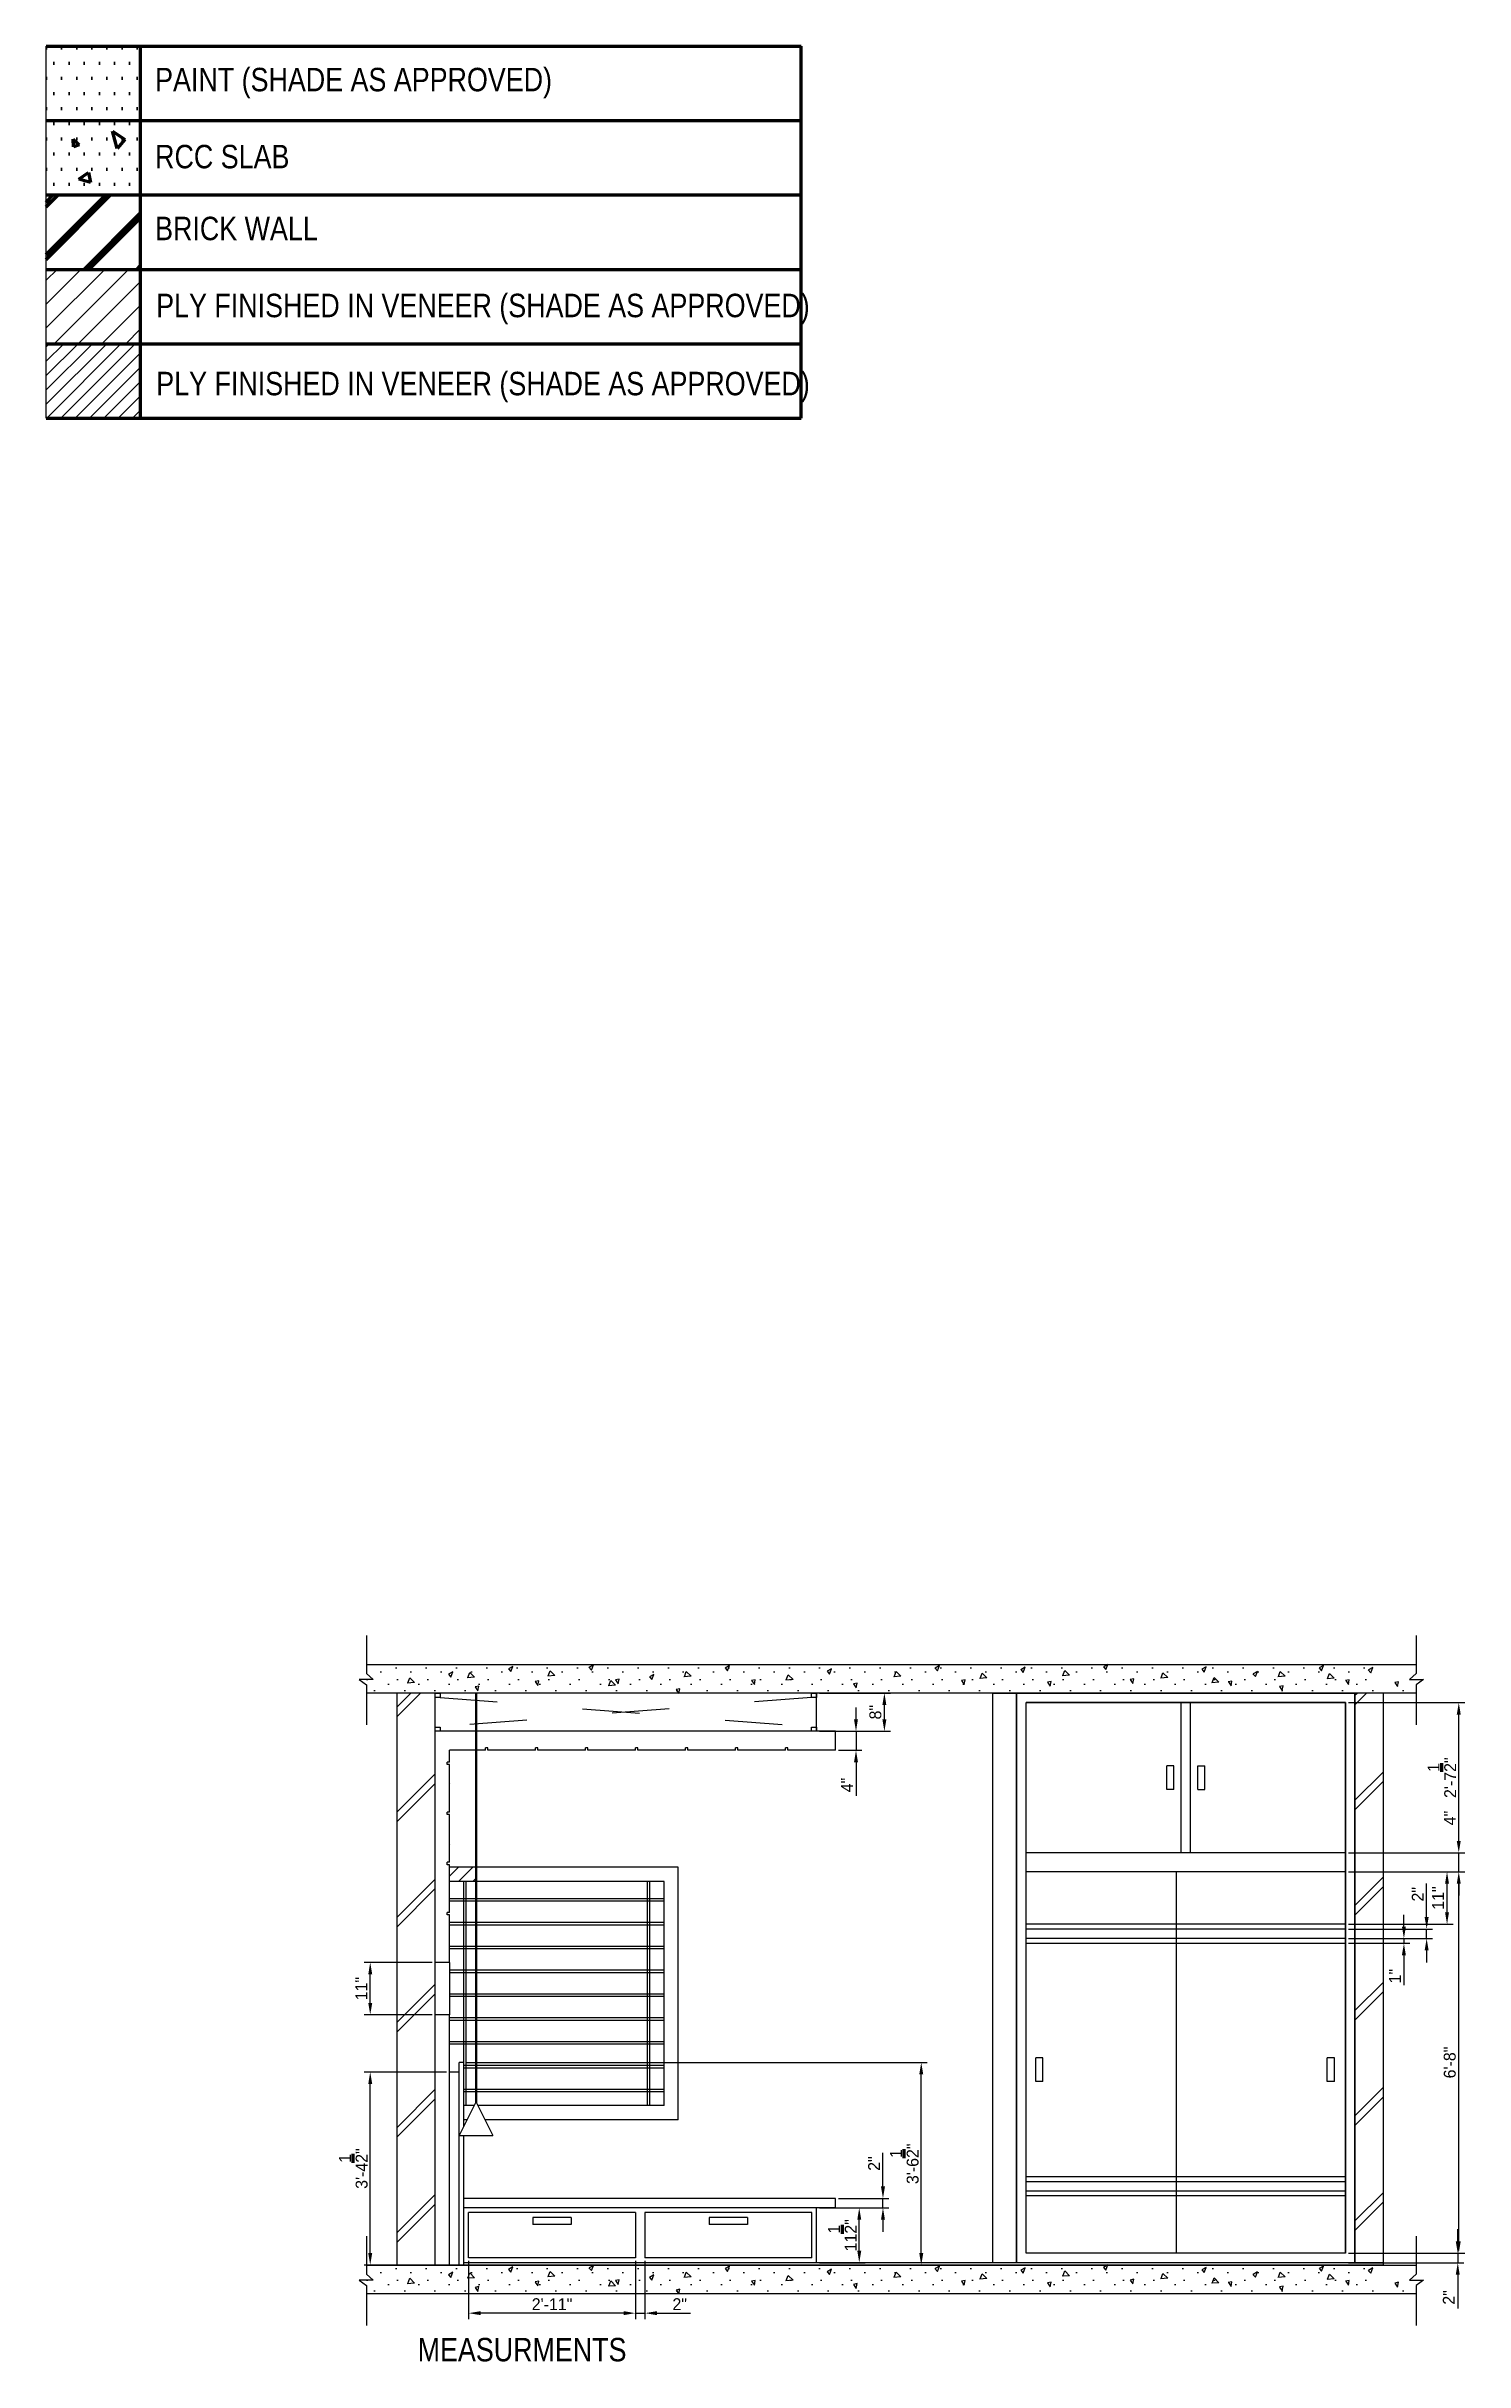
# Model space of a CAD drawing. Header units: millimetres. Extents: x 543 to 4497, y -1075 to 1315.
# Drawn here: x 4199.1 to 4496.8, y 217.7 to 703.5 of the extents above; entities that cross this region are included whole.
import ezdxf

# ---------------------------------------------------------------- set-up
doc = ezdxf.new("R2010")
doc.units = ezdxf.units.MM
doc.linetypes.add('ACAD_ISO03W100', pattern=[30, 12, -18])
doc.layers.add('TXT', color=7, linetype='Continuous', lineweight=25)
doc.styles.add('stylus BT', font='swissc.ttf')
doc.dimstyles.new('ISO-25', dxfattribs={"dimtxt": 2.5, "dimasz": 2.5, "dimexe": 1.25, "dimexo": 0.625, "dimtad": 1, "dimlunit": 4, "dimtxsty": 'Standard', "dimcen": 2.5, "dimadec": 0, "dimazin": 0, "dimtfac": 1, "dimtmove": 0, "dimatfit": 3, "dimfxl": 1, "dimarcsym": 0})
pattern_1 = [(0, (1657.5657, -227.149), (1.5875, 3.175), [0, -3.175])]

msp = doc.modelspace()

# ---------------------------------------------------------------- texts
at = {"layer": 'TXT', "style": 'stylus BT'}
for s, height, p in [('PAINT (SHADE AS APPROVED)', 4.92032, (4221.968, 694.044)), ('RCC SLAB', 4.9203, (4221.968, 677.885)), ('BRICK WALL', 4.9203, (4221.968, 662.803)), ('PLY FINISHED IN VENEER (SHADE AS APPROVED)', 4.92032, (4222.193, 646.648)), ('PLY FINISHED IN VENEER (SHADE AS APPROVED)', 4.92032, (4222.21, 630.268)), ('MEASURMENTS', 4.92032, (4277.066, 217.788))]:
    msp.add_text(s, height=height, dxfattribs=at).set_placement(p)

# ---------------------------------------------------------------- blocks, each defined once
blk = doc.blocks.new('*D28')
at = {"color": 0, "lineweight": -2}
for p, q in [((4361.39, 249.99), (4370.99, 249.99)), ((4369.74, 240.99), (4369.74, 247.49)), ((4361.39, 238.49), (4370.99, 238.49))]:
    blk.add_line(p, q, dxfattribs=at)
at = {"color": 0, "lineweight": 100}
for points in [[(4369.33, 247.49), (4370.16, 247.49), (4369.74, 249.99)], [(4369.33, 240.99), (4370.16, 240.99), (4369.74, 238.49)]]:
    blk.add_solid(points, dxfattribs=at)
at = {"layer": 'Defpoints', "color": 0, "lineweight": 100}
for p in [(4360.77, 249.99), (4369.74, 249.99), (4360.77, 238.49)]:
    blk.add_point(p, dxfattribs=at)
at = {"color": 0, "lineweight": 100, "insert": (4366.2, 244.24), "char_height": 2.5, "attachment_point": 5, "rotation": 90}
blk.add_mtext('11{\\H1.000000x;\\S1/2;}"', dxfattribs=at)
blk = doc.blocks.new('*D29')
at = {"color": 0, "lineweight": -2}
for p, q in [((4374.72, 254.49), (4374.72, 261.57)), ((4365.39, 251.99), (4375.97, 251.99)), ((4365.39, 249.99), (4375.97, 249.99)), ((4374.72, 249.99), (4374.72, 251.99)), ((4374.72, 247.49), (4374.72, 244.99))]:
    blk.add_line(p, q, dxfattribs=at)
at = {"color": 0, "lineweight": 100}
for points in [[(4374.3, 254.49), (4375.14, 254.49), (4374.72, 251.99)], [(4374.3, 247.49), (4375.14, 247.49), (4374.72, 249.99)]]:
    blk.add_solid(points, dxfattribs=at)
at = {"layer": 'Defpoints', "color": 0, "lineweight": 100}
for p in [(4364.77, 251.99), (4364.77, 249.99), (4374.72, 251.99)]:
    blk.add_point(p, dxfattribs=at)
at = {"color": 0, "lineweight": 100, "insert": (4372.85, 259.28), "char_height": 2.5, "attachment_point": 5, "rotation": 90}
blk.add_mtext('2"', dxfattribs=at)
blk = doc.blocks.new('*D30')
at = {"color": 0, "lineweight": -2}
for p, q in [((4287.39, 280.49), (4384, 280.49)), ((4382.75, 240.49), (4382.75, 277.99)), ((4287.39, 237.99), (4384, 237.99))]:
    blk.add_line(p, q, dxfattribs=at)
at = {"color": 0, "lineweight": 100}
for points in [[(4382.34, 277.99), (4383.17, 277.99), (4382.75, 280.49)], [(4382.34, 240.49), (4383.17, 240.49), (4382.75, 237.99)]]:
    blk.add_solid(points, dxfattribs=at)
at = {"layer": 'Defpoints', "color": 0, "lineweight": 100}
for p in [(4286.77, 280.49), (4382.75, 280.49), (4286.77, 237.99)]:
    blk.add_point(p, dxfattribs=at)
at = {"color": 0, "lineweight": 100, "insert": (4379.21, 259.24), "char_height": 2.5, "attachment_point": 5, "rotation": 90}
blk.add_mtext('3\'-6{\\H1.000000x;\\S1/2;}"', dxfattribs=at)
blk = doc.blocks.new('*D31')
at = {"color": 0, "lineweight": -2}
for p, q in [((4283.14, 278.49), (4265.86, 278.49)), ((4267.11, 240.49), (4267.11, 275.99)), ((4283.14, 237.99), (4265.86, 237.99))]:
    blk.add_line(p, q, dxfattribs=at)
at = {"color": 0, "lineweight": 100}
for points in [[(4266.7, 275.99), (4267.53, 275.99), (4267.11, 278.49)], [(4266.7, 240.49), (4267.53, 240.49), (4267.11, 237.99)]]:
    blk.add_solid(points, dxfattribs=at)
at = {"layer": 'Defpoints', "color": 0, "lineweight": 100}
for p in [(4267.11, 278.49), (4283.77, 278.49), (4283.77, 237.99)]:
    blk.add_point(p, dxfattribs=at)
at = {"color": 0, "lineweight": 100, "insert": (4263.57, 258.24), "char_height": 2.5, "attachment_point": 5, "rotation": 90}
blk.add_mtext('3\'-4{\\H1.000000x;\\S1/2;}"', dxfattribs=at)
blk = doc.blocks.new('*D32')
at = {"color": 0, "lineweight": -2}
for p, q in [((4280.14, 301.49), (4265.86, 301.49)), ((4267.11, 292.99), (4267.11, 298.99)), ((4280.14, 290.49), (4265.86, 290.49))]:
    blk.add_line(p, q, dxfattribs=at)
at = {"color": 0, "lineweight": 100}
for points in [[(4266.7, 298.99), (4267.53, 298.99), (4267.11, 301.49)], [(4266.7, 292.99), (4267.53, 292.99), (4267.11, 290.49)]]:
    blk.add_solid(points, dxfattribs=at)
at = {"layer": 'Defpoints', "color": 0, "lineweight": 100}
for p in [(4267.11, 301.49), (4280.77, 301.49), (4280.77, 290.49)]:
    blk.add_point(p, dxfattribs=at)
at = {"color": 0, "lineweight": 100, "insert": (4265.24, 295.99), "char_height": 2.5, "attachment_point": 5, "rotation": 90}
blk.add_mtext('11"', dxfattribs=at)
blk = doc.blocks.new('*D33')
at = {"color": 0, "lineweight": -2}
for p, q in [((4287.77, 238.86), (4287.77, 226.65)), ((4322.77, 238.86), (4322.77, 226.65)), ((4320.27, 227.9), (4290.27, 227.9))]:
    blk.add_line(p, q, dxfattribs=at)
at = {"color": 0, "lineweight": 100}
for points in [[(4290.27, 228.32), (4290.27, 227.49), (4287.77, 227.9)], [(4320.27, 228.32), (4320.27, 227.49), (4322.77, 227.9)]]:
    blk.add_solid(points, dxfattribs=at)
at = {"layer": 'Defpoints', "color": 0, "lineweight": 100}
for p in [(4287.77, 239.49), (4322.77, 239.49), (4287.77, 227.9)]:
    blk.add_point(p, dxfattribs=at)
at = {"color": 0, "lineweight": 100, "insert": (4305.27, 229.78), "char_height": 2.5, "attachment_point": 5}
blk.add_mtext('2\'-11"', dxfattribs=at)
blk = doc.blocks.new('*D34')
at = {"color": 0, "lineweight": -2}
for p, q in [((4324.77, 238.86), (4324.77, 226.65)), ((4322.77, 237.86), (4322.77, 226.65)), ((4320.27, 227.9), (4317.77, 227.9)), ((4322.77, 227.9), (4324.77, 227.9)), ((4327.27, 227.9), (4334.35, 227.9))]:
    blk.add_line(p, q, dxfattribs=at)
at = {"color": 0, "lineweight": 100}
for points in [[(4320.27, 228.32), (4320.27, 227.49), (4322.77, 227.9)], [(4327.27, 228.32), (4327.27, 227.49), (4324.77, 227.9)]]:
    blk.add_solid(points, dxfattribs=at)
at = {"layer": 'Defpoints', "color": 0, "lineweight": 100}
for p in [(4322.77, 238.49), (4324.77, 239.49), (4322.77, 227.9)]:
    blk.add_point(p, dxfattribs=at)
at = {"color": 0, "lineweight": 100, "insert": (4332.06, 229.78), "char_height": 2.5, "attachment_point": 5}
blk.add_mtext('2"', dxfattribs=at)
blk = doc.blocks.new('*D35')
at = {"color": 0, "lineweight": -2}
for p, q in [((4369.06, 352.49), (4369.06, 354.99)), ((4365.39, 349.99), (4370.31, 349.99)), ((4369.06, 349.99), (4369.06, 345.99)), ((4365.39, 345.99), (4370.31, 345.99)), ((4369.06, 343.49), (4369.06, 336.4))]:
    blk.add_line(p, q, dxfattribs=at)
at = {"color": 0, "lineweight": 100}
for points in [[(4368.64, 352.49), (4369.47, 352.49), (4369.06, 349.99)], [(4368.64, 343.49), (4369.47, 343.49), (4369.06, 345.99)]]:
    blk.add_solid(points, dxfattribs=at)
at = {"layer": 'Defpoints', "color": 0, "lineweight": 100}
for p in [(4364.77, 349.99), (4369.06, 349.99), (4364.77, 345.99)]:
    blk.add_point(p, dxfattribs=at)
at = {"color": 0, "lineweight": 100, "insert": (4367.18, 338.7), "char_height": 2.5, "attachment_point": 5, "rotation": 90}
blk.add_mtext('4"', dxfattribs=at)
blk = doc.blocks.new('*D36')
at = {"color": 0, "lineweight": -2}
for p, q in [((4361.39, 357.99), (4376.27, 357.99)), ((4375.02, 352.48), (4375.02, 355.49)), ((4361.39, 349.98), (4376.27, 349.98))]:
    blk.add_line(p, q, dxfattribs=at)
at = {"color": 0, "lineweight": 100}
for points in [[(4374.6, 355.49), (4375.43, 355.49), (4375.02, 357.99)], [(4374.6, 352.48), (4375.43, 352.48), (4375.02, 349.98)]]:
    blk.add_solid(points, dxfattribs=at)
at = {"layer": 'Defpoints', "color": 0, "lineweight": 100}
for p in [(4360.77, 357.99), (4375.02, 357.99), (4360.77, 349.98)]:
    blk.add_point(p, dxfattribs=at)
at = {"color": 0, "lineweight": 100, "insert": (4373.14, 353.98), "char_height": 2.5, "attachment_point": 5, "rotation": 90}
blk.add_mtext('8"', dxfattribs=at)
blk = doc.blocks.new('*D37')
at = {"color": 0, "lineweight": -2}
for p, q in [((4495.35, 242.99), (4495.35, 245.49)), ((4472.39, 240.49), (4496.6, 240.49)), ((4472.39, 238.49), (4496.6, 238.49)), ((4495.35, 240.49), (4495.35, 238.49)), ((4495.35, 235.99), (4495.35, 228.9))]:
    blk.add_line(p, q, dxfattribs=at)
at = {"color": 0, "lineweight": 100}
for points in [[(4494.93, 242.99), (4495.76, 242.99), (4495.35, 240.49)], [(4494.93, 235.99), (4495.76, 235.99), (4495.35, 238.49)]]:
    blk.add_solid(points, dxfattribs=at)
at = {"layer": 'Defpoints', "color": 0, "lineweight": 100}
for p in [(4471.77, 240.49), (4471.77, 238.49), (4495.35, 238.49)]:
    blk.add_point(p, dxfattribs=at)
at = {"color": 0, "lineweight": 100, "insert": (4493.47, 231.2), "char_height": 2.5, "attachment_point": 5, "rotation": 90}
blk.add_mtext('2"', dxfattribs=at)
blk = doc.blocks.new('*D38')
at = {"color": 0, "lineweight": -2}
for p, q in [((4472.39, 320.49), (4496.81, 320.49)), ((4495.56, 242.99), (4495.56, 317.99)), ((4472.39, 240.49), (4496.81, 240.49))]:
    blk.add_line(p, q, dxfattribs=at)
at = {"color": 0, "lineweight": 100}
for points in [[(4495.14, 317.99), (4495.97, 317.99), (4495.56, 320.49)], [(4495.14, 242.99), (4495.97, 242.99), (4495.56, 240.49)]]:
    blk.add_solid(points, dxfattribs=at)
at = {"layer": 'Defpoints', "color": 0, "lineweight": 100}
for p in [(4471.77, 320.49), (4495.56, 320.49), (4471.77, 240.49)]:
    blk.add_point(p, dxfattribs=at)
at = {"color": 0, "lineweight": 100, "insert": (4493.68, 280.49), "char_height": 2.5, "attachment_point": 5, "rotation": 90}
blk.add_mtext('6\'-8"', dxfattribs=at)
blk = doc.blocks.new('*D39')
at = {"color": 0, "lineweight": -2}
for p, q in [((4495.56, 326.99), (4495.56, 334.07)), ((4472.39, 324.49), (4496.81, 324.49)), ((4495.56, 320.49), (4495.56, 324.49)), ((4472.39, 320.49), (4496.81, 320.49)), ((4495.56, 317.99), (4495.56, 315.49))]:
    blk.add_line(p, q, dxfattribs=at)
at = {"color": 0, "lineweight": 100}
for points in [[(4495.14, 326.99), (4495.97, 326.99), (4495.56, 324.49)], [(4495.14, 317.99), (4495.97, 317.99), (4495.56, 320.49)]]:
    blk.add_solid(points, dxfattribs=at)
at = {"layer": 'Defpoints', "color": 0, "lineweight": 100}
for p in [(4471.77, 324.49), (4495.56, 324.49), (4471.77, 320.49)]:
    blk.add_point(p, dxfattribs=at)
at = {"color": 0, "lineweight": 100, "insert": (4493.68, 331.78), "char_height": 2.5, "attachment_point": 5, "rotation": 90}
blk.add_mtext('4"', dxfattribs=at)
blk = doc.blocks.new('*D40')
at = {"color": 0, "lineweight": -2}
for p, q in [((4472.39, 355.99), (4496.81, 355.99)), ((4495.56, 326.99), (4495.56, 353.49)), ((4472.39, 324.49), (4496.81, 324.49))]:
    blk.add_line(p, q, dxfattribs=at)
at = {"color": 0, "lineweight": 100}
for points in [[(4495.14, 353.49), (4495.97, 353.49), (4495.56, 355.99)], [(4495.14, 326.99), (4495.97, 326.99), (4495.56, 324.49)]]:
    blk.add_solid(points, dxfattribs=at)
at = {"layer": 'Defpoints', "color": 0, "lineweight": 100}
for p in [(4471.77, 355.99), (4495.56, 355.99), (4471.77, 324.49)]:
    blk.add_point(p, dxfattribs=at)
at = {"color": 0, "lineweight": 100, "insert": (4492.01, 340.24), "char_height": 2.5, "attachment_point": 5, "rotation": 90}
blk.add_mtext('2\'-7{\\H1.000000x;\\S1/2;}"', dxfattribs=at)
blk = doc.blocks.new('*D41')
at = {"color": 0, "lineweight": -2}
for p, q in [((4484.05, 308.99), (4484.05, 311.49)), ((4472.39, 306.49), (4485.3, 306.49)), ((4484.05, 306.49), (4484.05, 305.49)), ((4472.39, 305.49), (4485.3, 305.49)), ((4484.05, 302.99), (4484.05, 296.74))]:
    blk.add_line(p, q, dxfattribs=at)
at = {"color": 0, "lineweight": 100}
for points in [[(4483.63, 308.99), (4484.46, 308.99), (4484.05, 306.49)], [(4483.63, 302.99), (4484.46, 302.99), (4484.05, 305.49)]]:
    blk.add_solid(points, dxfattribs=at)
at = {"layer": 'Defpoints', "color": 0, "lineweight": 100}
for p in [(4471.77, 306.49), (4484.05, 306.49), (4471.77, 305.49)]:
    blk.add_point(p, dxfattribs=at)
at = {"color": 0, "lineweight": 100, "insert": (4482.17, 298.61), "char_height": 2.5, "attachment_point": 5, "rotation": 90}
blk.add_mtext('1"', dxfattribs=at)
blk = doc.blocks.new('*D42')
at = {"color": 0, "lineweight": -2}
for p, q in [((4488.82, 310.99), (4488.82, 318.07)), ((4472.39, 308.49), (4490.07, 308.49)), ((4472.39, 306.49), (4490.07, 306.49)), ((4488.82, 306.49), (4488.82, 308.49)), ((4488.82, 303.99), (4488.82, 301.49))]:
    blk.add_line(p, q, dxfattribs=at)
at = {"color": 0, "lineweight": 100}
for points in [[(4488.4, 310.99), (4489.24, 310.99), (4488.82, 308.49)], [(4488.4, 303.99), (4489.24, 303.99), (4488.82, 306.49)]]:
    blk.add_solid(points, dxfattribs=at)
at = {"layer": 'Defpoints', "color": 0, "lineweight": 100}
for p in [(4471.77, 308.49), (4471.77, 306.49), (4488.82, 308.49)]:
    blk.add_point(p, dxfattribs=at)
at = {"color": 0, "lineweight": 100, "insert": (4486.95, 315.78), "char_height": 2.5, "attachment_point": 5, "rotation": 90}
blk.add_mtext('2"', dxfattribs=at)
blk = doc.blocks.new('*D43')
at = {"color": 0, "lineweight": -2}
for p, q in [((4472.39, 320.49), (4494.35, 320.49)), ((4493.1, 311.99), (4493.1, 317.99)), ((4472.39, 309.49), (4494.35, 309.49))]:
    blk.add_line(p, q, dxfattribs=at)
at = {"color": 0, "lineweight": 100}
for points in [[(4492.68, 317.99), (4493.51, 317.99), (4493.1, 320.49)], [(4492.68, 311.99), (4493.51, 311.99), (4493.1, 309.49)]]:
    blk.add_solid(points, dxfattribs=at)
at = {"layer": 'Defpoints', "color": 0, "lineweight": 100}
for p in [(4471.77, 320.49), (4493.1, 320.49), (4471.77, 309.49)]:
    blk.add_point(p, dxfattribs=at)
at = {"color": 0, "lineweight": 100, "insert": (4491.22, 314.99), "char_height": 2.5, "attachment_point": 5, "rotation": 90}
blk.add_mtext('11"', dxfattribs=at)

# ---------------------------------------------------------------- dimensions: what is measured, and where the dimension line sits
at = {"lineweight": 100}
for base, p1, p2, picture, middle in [((4375.018, 357.987), (4360.77, 349.979), (4360.77, 357.987), '*D36', (4373.143, 353.983)), ((4495.556, 355.987), (4471.77, 324.487), (4471.77, 355.987), '*D40', (4492.014, 340.237)), ((4495.556, 324.487), (4471.77, 320.487), (4471.77, 324.487), '*D39', (4493.681, 331.779)), ((4495.556, 320.487), (4471.77, 240.487), (4471.77, 320.487), '*D38', (4493.681, 280.487)), ((4493.096, 320.487), (4471.77, 309.487), (4471.77, 320.487), '*D43', (4491.221, 314.987)), ((4488.821, 308.487), (4471.77, 306.487), (4471.77, 308.487), '*D42', (4486.946, 315.779)), ((4267.114, 301.487), (4280.77, 290.487), (4280.77, 301.487), '*D32', (4265.239, 295.987)), ((4382.753, 280.487), (4286.77, 237.987), (4286.77, 280.487), '*D30', (4379.211, 259.237)), ((4374.721, 251.987), (4364.77, 249.987), (4364.77, 251.987), '*D29', (4372.846, 259.279)), ((4369.742, 249.987), (4360.77, 238.487), (4360.77, 249.987), '*D28', (4366.2, 244.237)), ((4495.348, 238.487), (4471.77, 240.487), (4471.77, 238.487), '*D37', (4493.473, 231.196))]:
    dim = msp.add_linear_dim(base=base, p1=p1, p2=p2, angle=90, dimstyle='ISO-25', dxfattribs=at)
    dim.commit()
    dim.dimension.update_dxf_attribs({"geometry": picture, "text_midpoint": middle})
for base, p1, p2, picture, middle in [((4369.056, 349.987), (4364.77, 345.987), (4364.77, 349.987), '*D35', (4369.056, 338.696)), ((4484.048, 306.487), (4471.77, 305.487), (4471.77, 306.487), '*D41', (4484.048, 298.612)), ((4267.114, 278.487), (4283.77, 237.987), (4283.77, 278.487), '*D31', (4267.114, 258.237))]:
    dim = msp.add_linear_dim(base=base, p1=p1, p2=p2, angle=90, dimstyle='ISO-25', dxfattribs=at)
    dim.commit()
    dim.dimension.update_dxf_attribs({"geometry": picture, "text_midpoint": middle, "dimtype": 160})
dim = msp.add_linear_dim(base=(4287.77, 227.903), p1=(4322.77, 239.487), p2=(4287.77, 239.487), dimstyle='ISO-25', dxfattribs=at)
dim.commit()
dim.dimension.update_dxf_attribs({"geometry": '*D33', "text_midpoint": (4305.27, 229.778)})
dim = msp.add_linear_dim(base=(4322.77, 227.903), p1=(4324.77, 239.487), p2=(4322.77, 238.487), dimstyle='ISO-25', dxfattribs=at)
dim.commit()
dim.dimension.update_dxf_attribs({"geometry": '*D34', "text_midpoint": (4332.061, 227.903), "dimtype": 160})

# ---------------------------------------------------------------- hatches: boundary and pattern name
at = {"lineweight": 100}
h = msp.add_hatch(dxfattribs=at)
h.set_pattern_fill('DOTS', color=256, scale=2, style=0)
h.set_pattern_definition(pattern_1)
h.paths.add_polyline_path([(4218.888, 703.481), (4199.129, 703.481), (4199.129, 687.884), (4218.888, 687.884)])
h = msp.add_hatch(dxfattribs=at)
h.set_pattern_fill('DOTS', color=256, scale=2, style=0)
h.set_pattern_definition(pattern_1)
h.paths.add_polyline_path([(4218.888, 672.286), (4218.888, 687.884), (4199.129, 687.884), (4199.129, 672.286)])
h = msp.add_hatch(dxfattribs=at)
h.set_pattern_fill('JIS_LC_8A', color=256, style=0)
h.set_pattern_definition([(45, (1657.566, -227.149), (-5.515433, 5.515433), []), (45, (1658.566, -227.149), (-5.515433, 5.515433), [])])
h.paths.add_polyline_path([(4199.129, 672.286), (4199.129, 656.689), (4218.888, 656.689), (4218.888, 672.286)])
h = msp.add_hatch()
h.set_pattern_fill('JIS_WOOD', color=256, scale=5, style=0)
h.set_pattern_definition([(45, (1657.5657, -227.149), (-2.5, 2.5), [])])
h.paths.add_polyline_path([(4218.888, 641.091), (4218.888, 656.689), (4199.129, 656.689), (4199.129, 641.091)])
h = msp.add_hatch()
h.set_pattern_fill('JIS_WOOD', color=256, scale=3, style=0)
h.set_pattern_definition([(45, (1657.5657, -227.149), (-1.5, 1.5), [])])
h.paths.add_polyline_path([(4199.129, 641.091), (4199.129, 625.494), (4218.888, 625.494), (4218.888, 641.091)])
h = msp.add_hatch()
h.set_pattern_fill('DOTS', color=256, scale=4, style=0)
h.set_pattern_definition([(0, (1948.425, 7.696), (3.175, 6.35), [0, -6.35])])
h.paths.add_polyline_path([(4266.344, 369.262), (4266.344, 363.262), (4478.423, 363.262), (4478.423, 364.974), (4479.986, 366.121), (4477.064, 366.121), (4478.423, 367.383), (4478.423, 369.262)])
h = msp.add_hatch()
h.set_pattern_fill('DOTS', color=256, scale=4, style=0)
h.set_pattern_definition([(0, (1948.7264, 5.2236), (3.175, 6.35), [0, -6.35])])
h.paths.add_polyline_path([(4266.344, 366.79), (4266.344, 362.108), (4267.704, 360.846), (4264.781, 360.846), (4264.858, 360.79), (4478.725, 360.79), (4478.725, 362.502), (4480.287, 363.648), (4477.365, 363.648), (4478.725, 364.91), (4478.725, 366.79)])
h = msp.add_hatch()
h.set_pattern_fill('DOTS', color=256, scale=4, style=0)
h.set_pattern_definition([(0, (1946.853, 4.288), (3.175, 6.35), [0, -6.35])])
h.paths.add_polyline_path([(4266.344, 365.854), (4266.344, 362.108), (4267.704, 360.846), (4264.781, 360.846), (4266.132, 359.854), (4476.851, 359.854), (4476.851, 361.566), (4478.414, 362.713), (4475.491, 362.713), (4476.851, 363.975), (4476.851, 365.854)])
h = msp.add_hatch()
h.set_pattern_fill('DOTS', color=256, scale=4, style=0)
h.set_pattern_definition([(0, (1956.588, 2.9517), (3.175, 6.35), [0, -6.35])])
h.paths.add_polyline_path([(4486.586, 358.518), (4486.586, 360.23), (4488.149, 361.376), (4485.226, 361.376), (4486.586, 362.639), (4486.586, 364.518), (4266.344, 364.518), (4266.344, 362.639), (4267.704, 361.376), (4264.781, 361.376), (4266.344, 360.23), (4266.344, 358.518)])
h = msp.add_hatch()
h.set_pattern_fill('DOTS', color=256, scale=4, style=0)
h.set_pattern_definition([(0, (1945.214, 6.827), (3.175, 6.35), [0, -6.35])])
h.paths.add_polyline_path([(4266.344, 368.393), (4266.344, 362.393), (4475.212, 362.393), (4475.212, 364.105), (4476.774, 365.252), (4473.852, 365.252), (4475.212, 366.514), (4475.212, 368.393)])
h = msp.add_hatch()
h.set_pattern_fill('JIS_WOOD', color=256, scale=3, style=0)
h.set_pattern_definition([(45, (1956.588, 2.4211), (-1.5, 1.5), [])])
h.paths.add_polyline_path([(4289.21, 318.487), (4289.21, 321.487), (4283.77, 321.487), (4283.77, 318.487)])
h = msp.add_hatch()
h.set_pattern_fill('DOTS', color=256, scale=4, style=0)
h.set_pattern_definition([(0, (1948.425, -118.304), (3.175, 6.35), [0, -6.35])])
h.paths.add_polyline_path([(4266.344, 243.262), (4266.344, 237.262), (4478.423, 237.262), (4478.423, 238.974), (4479.986, 240.121), (4477.064, 240.121), (4478.423, 241.383), (4478.423, 243.262)])
h = msp.add_hatch()
h.set_pattern_fill('DOTS', color=256, scale=4, style=0)
h.set_pattern_definition([(0, (1948.7264, -120.7764), (3.175, 6.35), [0, -6.35])])
h.paths.add_polyline_path([(4266.344, 240.79), (4266.344, 236.108), (4267.704, 234.846), (4264.781, 234.846), (4264.858, 234.79), (4478.725, 234.79), (4478.725, 236.502), (4480.287, 237.648), (4477.365, 237.648), (4478.725, 238.91), (4478.725, 240.79)])
h = msp.add_hatch()
h.set_pattern_fill('DOTS', color=256, scale=4, style=0)
h.set_pattern_definition([(0, (1946.853, -121.712), (3.175, 6.35), [0, -6.35])])
h.paths.add_polyline_path([(4266.344, 239.854), (4266.344, 236.108), (4267.704, 234.846), (4264.781, 234.846), (4266.132, 233.854), (4476.851, 233.854), (4476.851, 235.566), (4478.414, 236.713), (4475.491, 236.713), (4476.851, 237.975), (4476.851, 239.854)])
h = msp.add_hatch()
h.set_pattern_fill('DOTS', color=256, scale=4, style=0)
h.set_pattern_definition([(0, (1956.588, -123.0483), (3.175, 6.35), [0, -6.35])])
h.paths.add_polyline_path([(4486.586, 232.518), (4486.586, 234.23), (4488.149, 235.376), (4485.226, 235.376), (4486.586, 236.639), (4486.586, 238.518), (4266.344, 238.518), (4266.344, 236.639), (4267.704, 235.376), (4264.781, 235.376), (4266.344, 234.23), (4266.344, 232.518)])
h = msp.add_hatch()
h.set_pattern_fill('DOTS', color=256, scale=4, style=0)
h.set_pattern_definition([(0, (1945.214, -119.173), (3.175, 6.35), [0, -6.35])])
h.paths.add_polyline_path([(4266.344, 242.393), (4266.344, 236.393), (4475.212, 236.393), (4475.212, 238.105), (4476.774, 239.252), (4473.852, 239.252), (4475.212, 240.514), (4475.212, 242.393)])

# ---------------------------------------------------------------- linework, layer by layer
for p, q in [((4199.129, 625.494), (4199.129, 703.481)), ((4266.344, 370.086), (4266.344, 362.108)), ((4486.586, 370.086), (4486.586, 362.108)), ((4267.704, 360.846), (4264.781, 360.846)), ((4264.781, 360.846), (4266.344, 359.699)), ((4266.344, 363.987), (4486.586, 363.987)), ((4266.344, 362.108), (4267.704, 360.846)), ((4266.344, 359.699), (4266.344, 351.318)), ((4276.394, 360.207), (4274.871, 360.087)), ((4274.991, 360.127), (4275.392, 361.208)), ((4275.392, 361.208), (4276.394, 360.207)), ((4283.531, 361.962), (4284.04, 361.365)), ((4284.461, 362.47), (4283.553, 361.939)), ((4284.04, 361.365), (4284.461, 362.47)), ((4288.993, 361.337), (4287.469, 361.217)), ((4287.589, 361.257), (4287.99, 362.339)), ((4287.99, 362.339), (4288.993, 361.337)), ((4296.129, 363.092), (4296.639, 362.495)), ((4297.059, 363.601), (4296.151, 363.07)), ((4296.639, 362.495), (4297.059, 363.601)), ((4302.473, 360.591), (4301.703, 360.438)), ((4301.71, 360.434), (4302.272, 359.608)), ((4302.272, 359.608), (4302.473, 360.591)), ((4305.885, 361.661), (4304.362, 361.541)), ((4304.482, 361.581), (4304.883, 362.662)), ((4304.883, 362.662), (4305.885, 361.661)), ((4313.022, 363.415), (4313.531, 362.818)), ((4313.952, 363.924), (4313.044, 363.393)), ((4313.531, 362.818), (4313.952, 363.924)), ((4318.575, 359.659), (4317.052, 359.538)), ((4317.172, 359.578), (4317.573, 360.66)), ((4317.573, 360.66), (4318.575, 359.659)), ((4319.366, 360.915), (4318.595, 360.761)), ((4318.602, 360.758), (4319.165, 359.932)), ((4319.165, 359.932), (4319.366, 360.915)), ((4325.712, 361.413), (4326.221, 360.816)), ((4326.642, 361.922), (4325.734, 361.391)), ((4326.221, 360.816), (4326.642, 361.922)), ((4334.444, 361.515), (4332.92, 361.394)), ((4333.041, 361.435), (4333.441, 362.516)), ((4333.441, 362.516), (4334.444, 361.515)), ((4341.58, 363.269), (4342.09, 362.672)), ((4342.51, 363.778), (4341.603, 363.247)), ((4342.09, 362.672), (4342.51, 363.778)), ((4347.924, 360.769), (4347.154, 360.615)), ((4347.161, 360.611), (4347.723, 359.785)), ((4347.723, 359.785), (4347.924, 360.769)), ((4355.839, 360.835), (4354.315, 360.715)), ((4354.435, 360.755), (4354.836, 361.836)), ((4354.836, 361.836), (4355.839, 360.835)), ((4362.975, 362.59), (4363.485, 361.993)), ((4363.905, 363.098), (4362.997, 362.568)), ((4363.485, 361.993), (4363.905, 363.098)), ((4369.319, 360.089), (4368.549, 359.935)), ((4368.556, 359.932), (4369.118, 359.106)), ((4369.118, 359.106), (4369.319, 360.089)), ((4378.498, 361.513), (4376.975, 361.393)), ((4377.095, 361.433), (4377.496, 362.514)), ((4377.496, 362.514), (4378.498, 361.513)), ((4385.635, 363.268), (4386.144, 362.671)), ((4386.565, 363.776), (4385.657, 363.246)), ((4386.144, 362.671), (4386.565, 363.776)), ((4391.979, 360.767), (4391.208, 360.613)), ((4391.215, 360.61), (4391.778, 359.784)), ((4391.778, 359.784), (4391.979, 360.767)), ((4396.527, 361.163), (4395.004, 361.043)), ((4395.124, 361.083), (4395.525, 362.164)), ((4395.525, 362.164), (4396.527, 361.163)), ((4403.664, 362.918), (4404.173, 362.32)), ((4404.594, 363.426), (4403.686, 362.895)), ((4404.173, 362.32), (4404.594, 363.426)), ((4410.007, 360.417), (4409.237, 360.263)), ((4409.244, 360.26), (4409.806, 359.434)), ((4409.806, 359.434), (4410.007, 360.417)), ((4413.865, 361.752), (4412.342, 361.631)), ((4412.462, 361.671), (4412.863, 362.753)), ((4412.863, 362.753), (4413.865, 361.752)), ((4421.002, 363.506), (4421.511, 362.909)), ((4421.932, 364.015), (4421.024, 363.484)), ((4421.511, 362.909), (4421.932, 364.015)), ((4427.346, 361.005), (4426.575, 360.852)), ((4426.582, 360.848), (4427.145, 360.022)), ((4427.145, 360.022), (4427.346, 361.005)), ((4434.486, 361.247), (4432.962, 361.127)), ((4433.083, 361.167), (4433.484, 362.248)), ((4433.484, 362.248), (4434.486, 361.247)), ((4441.622, 363.002), (4442.132, 362.405)), ((4442.552, 363.51), (4441.645, 362.98)), ((4442.132, 362.405), (4442.552, 363.51)), ((4445.235, 360.29), (4443.712, 360.17)), ((4443.832, 360.21), (4444.233, 361.291)), ((4444.233, 361.291), (4445.235, 360.29)), ((4447.966, 360.501), (4447.196, 360.347)), ((4447.203, 360.344), (4447.765, 359.518)), ((4447.765, 359.518), (4447.966, 360.501)), ((4452.372, 362.044), (4452.881, 361.447)), ((4453.302, 362.553), (4452.394, 362.022)), ((4452.881, 361.447), (4453.302, 362.553)), ((4459.11, 361.528), (4457.586, 361.408)), ((4457.707, 361.448), (4458.107, 362.529)), ((4458.716, 359.544), (4457.945, 359.39)), ((4458.107, 362.529), (4459.11, 361.528)), ((4458.515, 358.56), (4458.716, 359.544)), ((4466.246, 363.282), (4466.756, 362.685)), ((4467.176, 363.791), (4466.269, 363.26)), ((4466.756, 362.685), (4467.176, 363.791)), ((4469.442, 361.115), (4467.918, 360.995)), ((4468.038, 361.035), (4468.439, 362.116)), ((4468.439, 362.116), (4469.442, 361.115)), ((4472.59, 360.782), (4471.82, 360.628)), ((4471.827, 360.625), (4472.389, 359.799)), ((4472.389, 359.799), (4472.59, 360.782)), ((4476.578, 362.87), (4477.088, 362.273)), ((4477.508, 363.378), (4476.6, 362.848)), ((4477.088, 362.273), (4477.508, 363.378)), ((4482.922, 360.369), (4482.152, 360.215)), ((4482.159, 360.212), (4482.721, 359.386)), ((4482.721, 359.386), (4482.922, 360.369)), ((4486.586, 362.108), (4485.226, 360.846)), ((4485.226, 360.846), (4488.149, 360.846)), ((4488.149, 360.846), (4486.586, 359.699)), ((4486.586, 359.699), (4486.586, 351.318)), ((4486.586, 357.987), (4266.344, 357.987)), ((4272.77, 355.109), (4275.648, 357.987)), ((4272.77, 353.109), (4277.648, 357.987)), ((4272.77, 237.987), (4272.77, 357.987)), ((4280.77, 237.987), (4280.77, 357.987)), ((4289.874, 359.461), (4289.104, 359.307)), ((4289.111, 359.304), (4289.674, 358.478)), ((4289.21, 357.987), (4289.21, 272.013)), ((4289.41, 357.987), (4289.41, 272.013)), ((4289.674, 358.478), (4289.874, 359.461)), ((4332.055, 358.912), (4331.285, 358.759)), ((4331.292, 358.755), (4331.854, 357.929)), ((4331.854, 357.929), (4332.055, 358.912)), ((4360.77, 349.987), (4360.77, 357.987)), ((4397.77, 238.487), (4397.77, 357.987)), ((4402.77, 238.487), (4402.77, 357.987)), ((4404.77, 240.487), (4404.77, 355.987)), ((4471.77, 355.987), (4404.77, 355.987)), ((4437.27, 324.487), (4437.27, 355.987)), ((4439.27, 324.487), (4439.27, 355.987)), ((4457.952, 359.387), (4458.515, 358.56)), ((4471.77, 240.487), (4471.77, 355.987)), ((4473.77, 357.553), (4474.204, 357.987)), ((4473.77, 355.553), (4476.204, 357.987)), ((4473.77, 238.487), (4473.77, 357.987)), ((4479.77, 237.987), (4479.77, 357.987)), ((4289.21, 349.987), (4280.77, 349.987)), ((4364.77, 349.987), (4289.41, 349.987)), ((4364.77, 345.987), (4364.77, 349.987)), ((4283.77, 343.487), (4283.77, 345.987)), ((4289.21, 345.987), (4283.77, 345.987)), ((4291.27, 345.987), (4289.41, 345.987)), ((4291.77, 346.487), (4291.27, 346.487)), ((4291.27, 345.987), (4291.27, 346.487)), ((4291.77, 345.987), (4291.77, 346.487)), ((4301.77, 345.987), (4291.77, 345.987)), ((4302.27, 346.487), (4301.77, 346.487)), ((4301.77, 345.987), (4301.77, 346.487)), ((4302.27, 345.987), (4302.27, 346.487)), ((4312.27, 345.987), (4302.27, 345.987)), ((4312.77, 346.487), (4312.27, 346.487)), ((4312.27, 345.987), (4312.27, 346.487)), ((4312.77, 345.987), (4312.77, 346.487)), ((4322.77, 345.987), (4312.77, 345.987)), ((4323.27, 346.487), (4322.77, 346.487)), ((4322.77, 345.987), (4322.77, 346.487)), ((4323.27, 345.987), (4323.27, 346.487)), ((4333.27, 345.987), (4323.27, 345.987)), ((4333.77, 346.487), (4333.27, 346.487)), ((4333.27, 345.987), (4333.27, 346.487)), ((4333.77, 345.987), (4333.77, 346.487)), ((4343.77, 345.987), (4333.77, 345.987)), ((4344.27, 346.487), (4343.77, 346.487)), ((4343.77, 345.987), (4343.77, 346.487)), ((4344.27, 345.987), (4344.27, 346.487)), ((4354.27, 345.987), (4344.27, 345.987)), ((4354.77, 346.487), (4354.27, 346.487)), ((4354.27, 345.987), (4354.27, 346.487)), ((4354.77, 345.987), (4354.77, 346.487)), ((4364.77, 345.987), (4354.77, 345.987)), ((4272.77, 333.047), (4280.77, 341.047)), ((4283.27, 342.987), (4283.27, 343.487)), ((4283.77, 343.487), (4283.27, 343.487)), ((4283.77, 342.987), (4283.27, 342.987)), ((4283.77, 332.987), (4283.77, 342.987)), ((4434.27, 337.737), (4434.27, 342.737)), ((4435.77, 342.737), (4434.27, 342.737)), ((4435.77, 337.737), (4435.77, 342.737)), ((4440.77, 337.737), (4440.77, 342.737)), ((4440.77, 342.737), (4442.27, 342.737)), ((4442.27, 337.737), (4442.27, 342.737)), ((4473.77, 335.491), (4479.77, 341.491)), ((4272.77, 331.047), (4280.77, 339.047)), ((4283.863, 338.971), (4283.863, 338.971)), ((4435.77, 337.737), (4434.27, 337.737)), ((4440.77, 337.737), (4442.27, 337.737)), ((4473.77, 333.491), (4479.77, 339.491)), ((4283.27, 332.487), (4283.27, 332.987)), ((4283.77, 332.987), (4283.27, 332.987)), ((4283.77, 332.487), (4283.27, 332.487)), ((4283.77, 322.487), (4283.77, 332.487)), ((4283.863, 326.271), (4283.863, 326.271)), ((4283.27, 321.987), (4283.27, 322.487)), ((4283.77, 322.487), (4283.27, 322.487)), ((4283.77, 321.987), (4283.27, 321.987)), ((4283.77, 311.987), (4283.77, 321.987)), ((4289.21, 321.487), (4283.77, 321.487)), ((4331.77, 321.487), (4289.41, 321.487)), ((4331.77, 268.487), (4331.77, 321.487)), ((4471.77, 324.487), (4404.77, 324.487)), ((4272.77, 310.985), (4280.77, 318.985)), ((4272.77, 308.985), (4280.77, 316.985)), ((4283.77, 311.987), (4283.77, 318.487)), ((4289.21, 318.487), (4283.77, 318.487)), ((4286.77, 267.162), (4286.77, 318.487)), ((4287.27, 271.487), (4287.27, 318.487)), ((4328.77, 318.487), (4289.41, 318.487)), ((4325.27, 271.487), (4325.27, 318.487)), ((4325.77, 271.487), (4325.77, 318.487)), ((4328.77, 271.487), (4328.77, 318.487)), ((4471.77, 320.487), (4404.77, 320.487)), ((4436.27, 320.487), (4436.27, 240.487)), ((4473.77, 313.43), (4479.77, 319.43)), ((4473.77, 311.43), (4479.77, 317.43)), ((4283.27, 311.487), (4283.27, 311.987)), ((4283.77, 311.987), (4283.27, 311.987)), ((4283.77, 311.487), (4283.27, 311.487)), ((4289.21, 314.834), (4283.77, 314.834)), ((4289.21, 314.334), (4283.77, 314.334)), ((4283.77, 301.487), (4283.77, 311.487)), ((4283.77, 301.487), (4283.77, 311.487)), ((4328.77, 314.834), (4289.41, 314.834)), ((4328.77, 314.334), (4289.41, 314.334)), ((4289.21, 309.834), (4283.77, 309.834)), ((4289.21, 309.334), (4283.77, 309.334)), ((4328.77, 309.834), (4289.41, 309.834)), ((4328.77, 309.334), (4289.41, 309.334)), ((4471.77, 309.487), (4404.77, 309.487)), ((4471.77, 308.487), (4404.77, 308.487)), ((4471.77, 306.487), (4404.77, 306.487)), ((4283.77, 301.487), (4280.77, 301.487)), ((4289.21, 304.834), (4283.77, 304.834)), ((4289.21, 304.334), (4283.77, 304.334)), ((4283.77, 301.487), (4283.77, 290.487)), ((4328.77, 304.834), (4289.41, 304.834)), ((4328.77, 304.334), (4289.41, 304.334)), ((4471.77, 305.487), (4404.77, 305.487)), ((4272.77, 288.924), (4280.77, 296.924)), ((4289.21, 299.834), (4283.77, 299.834)), ((4289.21, 299.334), (4283.77, 299.334)), ((4328.77, 299.834), (4289.41, 299.834)), ((4328.77, 299.334), (4289.41, 299.334)), ((4473.77, 291.368), (4479.77, 297.368)), ((4272.77, 286.924), (4280.77, 294.924)), ((4289.21, 294.834), (4283.77, 294.834)), ((4289.21, 294.334), (4283.77, 294.334)), ((4328.77, 294.834), (4289.41, 294.834)), ((4328.77, 294.334), (4289.41, 294.334)), ((4473.77, 289.368), (4479.77, 295.368)), ((4283.27, 290.487), (4280.77, 290.487)), ((4283.77, 290.487), (4283.27, 290.487)), ((4283.77, 237.987), (4283.77, 290.487)), ((4283.77, 271.487), (4283.77, 290.487)), ((4289.21, 289.834), (4283.77, 289.834)), ((4289.21, 289.334), (4283.77, 289.334)), ((4328.77, 289.834), (4289.41, 289.834)), ((4328.77, 289.334), (4289.41, 289.334)), ((4289.21, 284.834), (4283.77, 284.834)), ((4289.21, 284.334), (4283.77, 284.334)), ((4328.77, 284.834), (4289.41, 284.834)), ((4328.77, 284.334), (4289.41, 284.334)), ((4285.77, 278.487), (4283.77, 278.487)), ((4285.77, 237.987), (4285.77, 280.487)), ((4286.77, 280.487), (4285.77, 280.487)), ((4289.21, 279.834), (4286.77, 279.834)), ((4289.21, 279.334), (4286.77, 279.334)), ((4328.77, 279.834), (4289.41, 279.834)), ((4328.77, 279.334), (4289.41, 279.334)), ((4406.77, 276.487), (4406.77, 281.487)), ((4408.27, 281.487), (4406.77, 281.487)), ((4408.27, 276.487), (4408.27, 281.487)), ((4467.953, 276.487), (4467.953, 281.487)), ((4469.453, 281.487), (4467.953, 281.487)), ((4469.453, 276.487), (4469.453, 281.487)), ((4272.77, 266.862), (4280.77, 274.862)), ((4272.77, 264.862), (4280.77, 272.862)), ((4289.21, 274.834), (4286.77, 274.834)), ((4289.21, 274.334), (4286.77, 274.334)), ((4328.77, 274.834), (4289.41, 274.834)), ((4328.77, 274.334), (4289.41, 274.334)), ((4408.27, 276.487), (4406.77, 276.487)), ((4469.453, 276.487), (4467.953, 276.487)), ((4473.77, 269.306), (4479.77, 275.306)), ((4473.77, 267.306), (4479.77, 273.306)), ((4289.21, 272.013), (4285.766, 265.166)), ((4288.945, 271.487), (4286.77, 271.487)), ((4287.436, 268.487), (4286.77, 268.487)), ((4289.41, 272.013), (4292.853, 265.166)), ((4328.77, 271.487), (4289.674, 271.487)), ((4331.77, 268.487), (4291.183, 268.487)), ((4285.766, 265.166), (4292.853, 265.166)), ((4286.77, 237.987), (4286.77, 265.166)), ((4272.77, 244.8), (4280.77, 252.8)), ((4471.77, 256.487), (4404.77, 256.487)), ((4471.77, 255.487), (4404.77, 255.487)), ((4471.77, 253.487), (4404.77, 253.487)), ((4473.77, 247.244), (4479.77, 253.244)), ((4272.77, 242.8), (4280.77, 250.8)), ((4364.77, 251.987), (4286.77, 251.987)), ((4364.77, 249.987), (4286.77, 249.987)), ((4287.77, 239.487), (4287.77, 248.987)), ((4322.77, 248.987), (4287.77, 248.987)), ((4309.27, 247.987), (4301.27, 247.987)), ((4301.27, 247.987), (4301.27, 246.487)), ((4309.27, 247.987), (4309.27, 246.487)), ((4322.77, 248.987), (4322.77, 239.487)), ((4359.77, 248.987), (4324.77, 248.987)), ((4324.77, 248.987), (4324.77, 239.487)), ((4346.27, 247.987), (4338.27, 247.987)), ((4338.27, 247.987), (4338.27, 246.487)), ((4346.27, 247.987), (4346.27, 246.487)), ((4359.77, 239.487), (4359.77, 248.987)), ((4360.77, 238.487), (4360.77, 249.987)), ((4364.77, 249.987), (4364.77, 251.987)), ((4471.77, 252.487), (4404.77, 252.487)), ((4471.77, 252.487), (4404.77, 252.487)), ((4473.77, 245.244), (4479.77, 251.244)), ((4266.344, 244.086), (4266.344, 236.108)), ((4309.27, 246.487), (4301.27, 246.487)), ((4346.27, 246.487), (4338.27, 246.487)), ((4486.586, 244.086), (4486.586, 236.108)), ((4479.77, 238.487), (4286.77, 238.487)), ((4322.77, 239.487), (4287.77, 239.487)), ((4359.77, 239.487), (4324.77, 239.487)), ((4471.77, 240.487), (4404.77, 240.487)), ((4267.704, 234.846), (4264.781, 234.846)), ((4264.781, 234.846), (4266.344, 233.699)), ((4266.344, 237.987), (4486.586, 237.987)), ((4266.344, 236.108), (4267.704, 234.846)), ((4266.344, 233.699), (4266.344, 225.318)), ((4479.77, 237.987), (4272.77, 237.987)), ((4276.394, 234.207), (4274.871, 234.087)), ((4274.991, 234.127), (4275.392, 235.208)), ((4275.392, 235.208), (4276.394, 234.207)), ((4283.531, 235.962), (4284.04, 235.365)), ((4284.461, 236.47), (4283.553, 235.939)), ((4284.04, 235.365), (4284.461, 236.47)), ((4288.993, 235.337), (4287.469, 235.217)), ((4287.589, 235.257), (4287.99, 236.339)), ((4287.99, 236.339), (4288.993, 235.337)), ((4289.874, 233.461), (4289.104, 233.307)), ((4289.111, 233.304), (4289.674, 232.478)), ((4289.674, 232.478), (4289.874, 233.461)), ((4296.129, 237.092), (4296.639, 236.495)), ((4297.059, 237.601), (4296.151, 237.07)), ((4296.639, 236.495), (4297.059, 237.601)), ((4302.473, 234.591), (4301.703, 234.438)), ((4301.71, 234.434), (4302.272, 233.608)), ((4302.272, 233.608), (4302.473, 234.591)), ((4305.885, 235.661), (4304.362, 235.541)), ((4304.482, 235.581), (4304.883, 236.662)), ((4304.883, 236.662), (4305.885, 235.661)), ((4313.022, 237.415), (4313.531, 236.818)), ((4313.952, 237.924), (4313.044, 237.393)), ((4313.531, 236.818), (4313.952, 237.924)), ((4318.575, 233.659), (4317.052, 233.538)), ((4317.172, 233.578), (4317.573, 234.66)), ((4317.573, 234.66), (4318.575, 233.659)), ((4319.366, 234.915), (4318.595, 234.761)), ((4318.602, 234.758), (4319.165, 233.932)), ((4319.165, 233.932), (4319.366, 234.915)), ((4325.712, 235.413), (4326.221, 234.816)), ((4326.642, 235.922), (4325.734, 235.391)), ((4326.221, 234.816), (4326.642, 235.922)), ((4334.444, 235.515), (4332.92, 235.394)), ((4333.041, 235.435), (4333.441, 236.516)), ((4333.441, 236.516), (4334.444, 235.515)), ((4341.58, 237.269), (4342.09, 236.672)), ((4342.51, 237.778), (4341.603, 237.247)), ((4342.09, 236.672), (4342.51, 237.778)), ((4347.924, 234.769), (4347.154, 234.615)), ((4347.161, 234.611), (4347.723, 233.785)), ((4347.723, 233.785), (4347.924, 234.769)), ((4355.839, 234.835), (4354.315, 234.715)), ((4354.435, 234.755), (4354.836, 235.836)), ((4354.836, 235.836), (4355.839, 234.835)), ((4362.975, 236.59), (4363.485, 235.993)), ((4363.905, 237.098), (4362.997, 236.568)), ((4363.485, 235.993), (4363.905, 237.098)), ((4369.319, 234.089), (4368.549, 233.935)), ((4368.556, 233.932), (4369.118, 233.106)), ((4369.118, 233.106), (4369.319, 234.089)), ((4378.498, 235.513), (4376.975, 235.393)), ((4377.095, 235.433), (4377.496, 236.514)), ((4377.496, 236.514), (4378.498, 235.513)), ((4385.635, 237.268), (4386.144, 236.671)), ((4386.565, 237.776), (4385.657, 237.246)), ((4386.144, 236.671), (4386.565, 237.776)), ((4391.979, 234.767), (4391.208, 234.613)), ((4391.215, 234.61), (4391.778, 233.784)), ((4391.778, 233.784), (4391.979, 234.767)), ((4396.527, 235.163), (4395.004, 235.043)), ((4395.124, 235.083), (4395.525, 236.164)), ((4395.525, 236.164), (4396.527, 235.163)), ((4403.664, 236.918), (4404.173, 236.32)), ((4404.594, 237.426), (4403.686, 236.895)), ((4404.173, 236.32), (4404.594, 237.426)), ((4410.007, 234.417), (4409.237, 234.263)), ((4409.244, 234.26), (4409.806, 233.434)), ((4409.806, 233.434), (4410.007, 234.417)), ((4413.865, 235.752), (4412.342, 235.631)), ((4412.462, 235.671), (4412.863, 236.753)), ((4412.863, 236.753), (4413.865, 235.752)), ((4421.002, 237.506), (4421.511, 236.909)), ((4421.932, 238.015), (4421.024, 237.484)), ((4421.511, 236.909), (4421.932, 238.015)), ((4427.346, 235.005), (4426.575, 234.852)), ((4426.582, 234.848), (4427.145, 234.022)), ((4427.145, 234.022), (4427.346, 235.005)), ((4434.486, 235.247), (4432.962, 235.127)), ((4433.083, 235.167), (4433.484, 236.248)), ((4433.484, 236.248), (4434.486, 235.247)), ((4441.622, 237.002), (4442.132, 236.405)), ((4442.552, 237.51), (4441.645, 236.98)), ((4442.132, 236.405), (4442.552, 237.51)), ((4445.235, 234.29), (4443.712, 234.17)), ((4443.832, 234.21), (4444.233, 235.291)), ((4444.233, 235.291), (4445.235, 234.29)), ((4447.966, 234.501), (4447.196, 234.347)), ((4447.203, 234.344), (4447.765, 233.518)), ((4447.765, 233.518), (4447.966, 234.501)), ((4452.372, 236.044), (4452.881, 235.447)), ((4453.302, 236.553), (4452.394, 236.022)), ((4452.881, 235.447), (4453.302, 236.553)), ((4459.11, 235.528), (4457.586, 235.408)), ((4457.707, 235.448), (4458.107, 236.529)), ((4458.716, 233.544), (4457.945, 233.39)), ((4457.952, 233.387), (4458.515, 232.56)), ((4458.107, 236.529), (4459.11, 235.528)), ((4458.515, 232.56), (4458.716, 233.544)), ((4466.246, 237.282), (4466.756, 236.685)), ((4467.176, 237.791), (4466.269, 237.26)), ((4466.756, 236.685), (4467.176, 237.791)), ((4469.442, 235.115), (4467.918, 234.995)), ((4468.038, 235.035), (4468.439, 236.116)), ((4468.439, 236.116), (4469.442, 235.115)), ((4472.59, 234.782), (4471.82, 234.628)), ((4471.827, 234.625), (4472.389, 233.799)), ((4472.389, 233.799), (4472.59, 234.782)), ((4476.578, 236.87), (4477.088, 236.273)), ((4477.508, 237.378), (4476.6, 236.848)), ((4477.088, 236.273), (4477.508, 237.378)), ((4482.922, 234.369), (4482.152, 234.215)), ((4482.159, 234.212), (4482.721, 233.386)), ((4482.721, 233.386), (4482.922, 234.369)), ((4486.586, 236.108), (4485.226, 234.846)), ((4485.226, 234.846), (4488.149, 234.846)), ((4488.149, 234.846), (4486.586, 233.699)), ((4486.586, 233.699), (4486.586, 225.318)), ((4486.586, 231.987), (4266.344, 231.987)), ((4332.055, 232.912), (4331.285, 232.759)), ((4331.292, 232.755), (4331.854, 231.929)), ((4331.854, 231.929), (4332.055, 232.912))]:
    msp.add_line(p, q)
for p, q in [((4199.129, 703.481), (4357.576, 703.481)), ((4218.888, 625.494), (4218.888, 703.481)), ((4357.576, 625.494), (4357.576, 703.481)), ((4199.129, 687.884), (4357.576, 687.884)), ((4199.129, 687.884), (4357.576, 687.884)), ((4214.038, 682.045), (4213.008, 685.666)), ((4213.008, 685.666), (4215.603, 683.951)), ((4204.84, 682.364), (4204.763, 684.003)), ((4204.763, 684.003), (4206.061, 682.821)), ((4206.061, 682.821), (4204.84, 682.364)), ((4215.603, 683.951), (4214.038, 682.045)), ((4205.986, 675.604), (4208.008, 677.014)), ((4208.39, 674.917), (4205.986, 675.604)), ((4208.008, 677.014), (4208.39, 674.917)), ((4199.129, 672.286), (4357.576, 672.286)), ((4199.129, 672.286), (4357.576, 672.286)), ((4199.129, 656.689), (4357.576, 656.689)), ((4199.129, 656.689), (4357.576, 656.689)), ((4199.129, 641.091), (4357.576, 641.091)), ((4199.129, 641.091), (4357.576, 641.091)), ((4199.129, 625.494), (4357.576, 625.494)), ((4199.129, 625.494), (4357.576, 625.494))]:
    msp.add_line(p, q, dxfattribs=at)
at = {"linetype": 'ACAD_ISO03W100'}
for p, q in [((4281.787, 357.095), (4359.753, 350.871)), ((4359.753, 357.095), (4281.787, 350.871))]:
    msp.add_line(p, q, dxfattribs=at)
for points in [[(4280.77, 357.987), (4281.787, 357.987), (4281.787, 357.095), (4280.77, 357.095)], [(4359.753, 357.987), (4360.77, 357.987), (4360.77, 357.095), (4359.753, 357.095)], [(4397.77, 357.987), (4402.77, 357.987), (4402.77, 238.487), (4397.77, 238.487)], [(4402.77, 357.987), (4473.77, 357.987), (4473.77, 238.487), (4402.77, 238.487)], [(4471.77, 240.487), (4404.77, 240.487), (4404.77, 355.987), (4471.77, 355.987)], [(4280.77, 350.871), (4281.787, 350.871), (4281.787, 349.979), (4280.77, 349.979)], [(4359.753, 350.871), (4360.77, 350.871), (4360.77, 349.979), (4359.753, 349.979)]]:
    msp.add_lwpolyline(points, close=True)

msp.set_redraw_order([(e.dxf.handle, doc.entitydb.next_handle()) for e in msp.query("TEXT MTEXT ATTDEF DIMENSION ARC_DIMENSION")])  # texts and dimensions are drawn at this point

doc.saveas('drawing.dxf')
